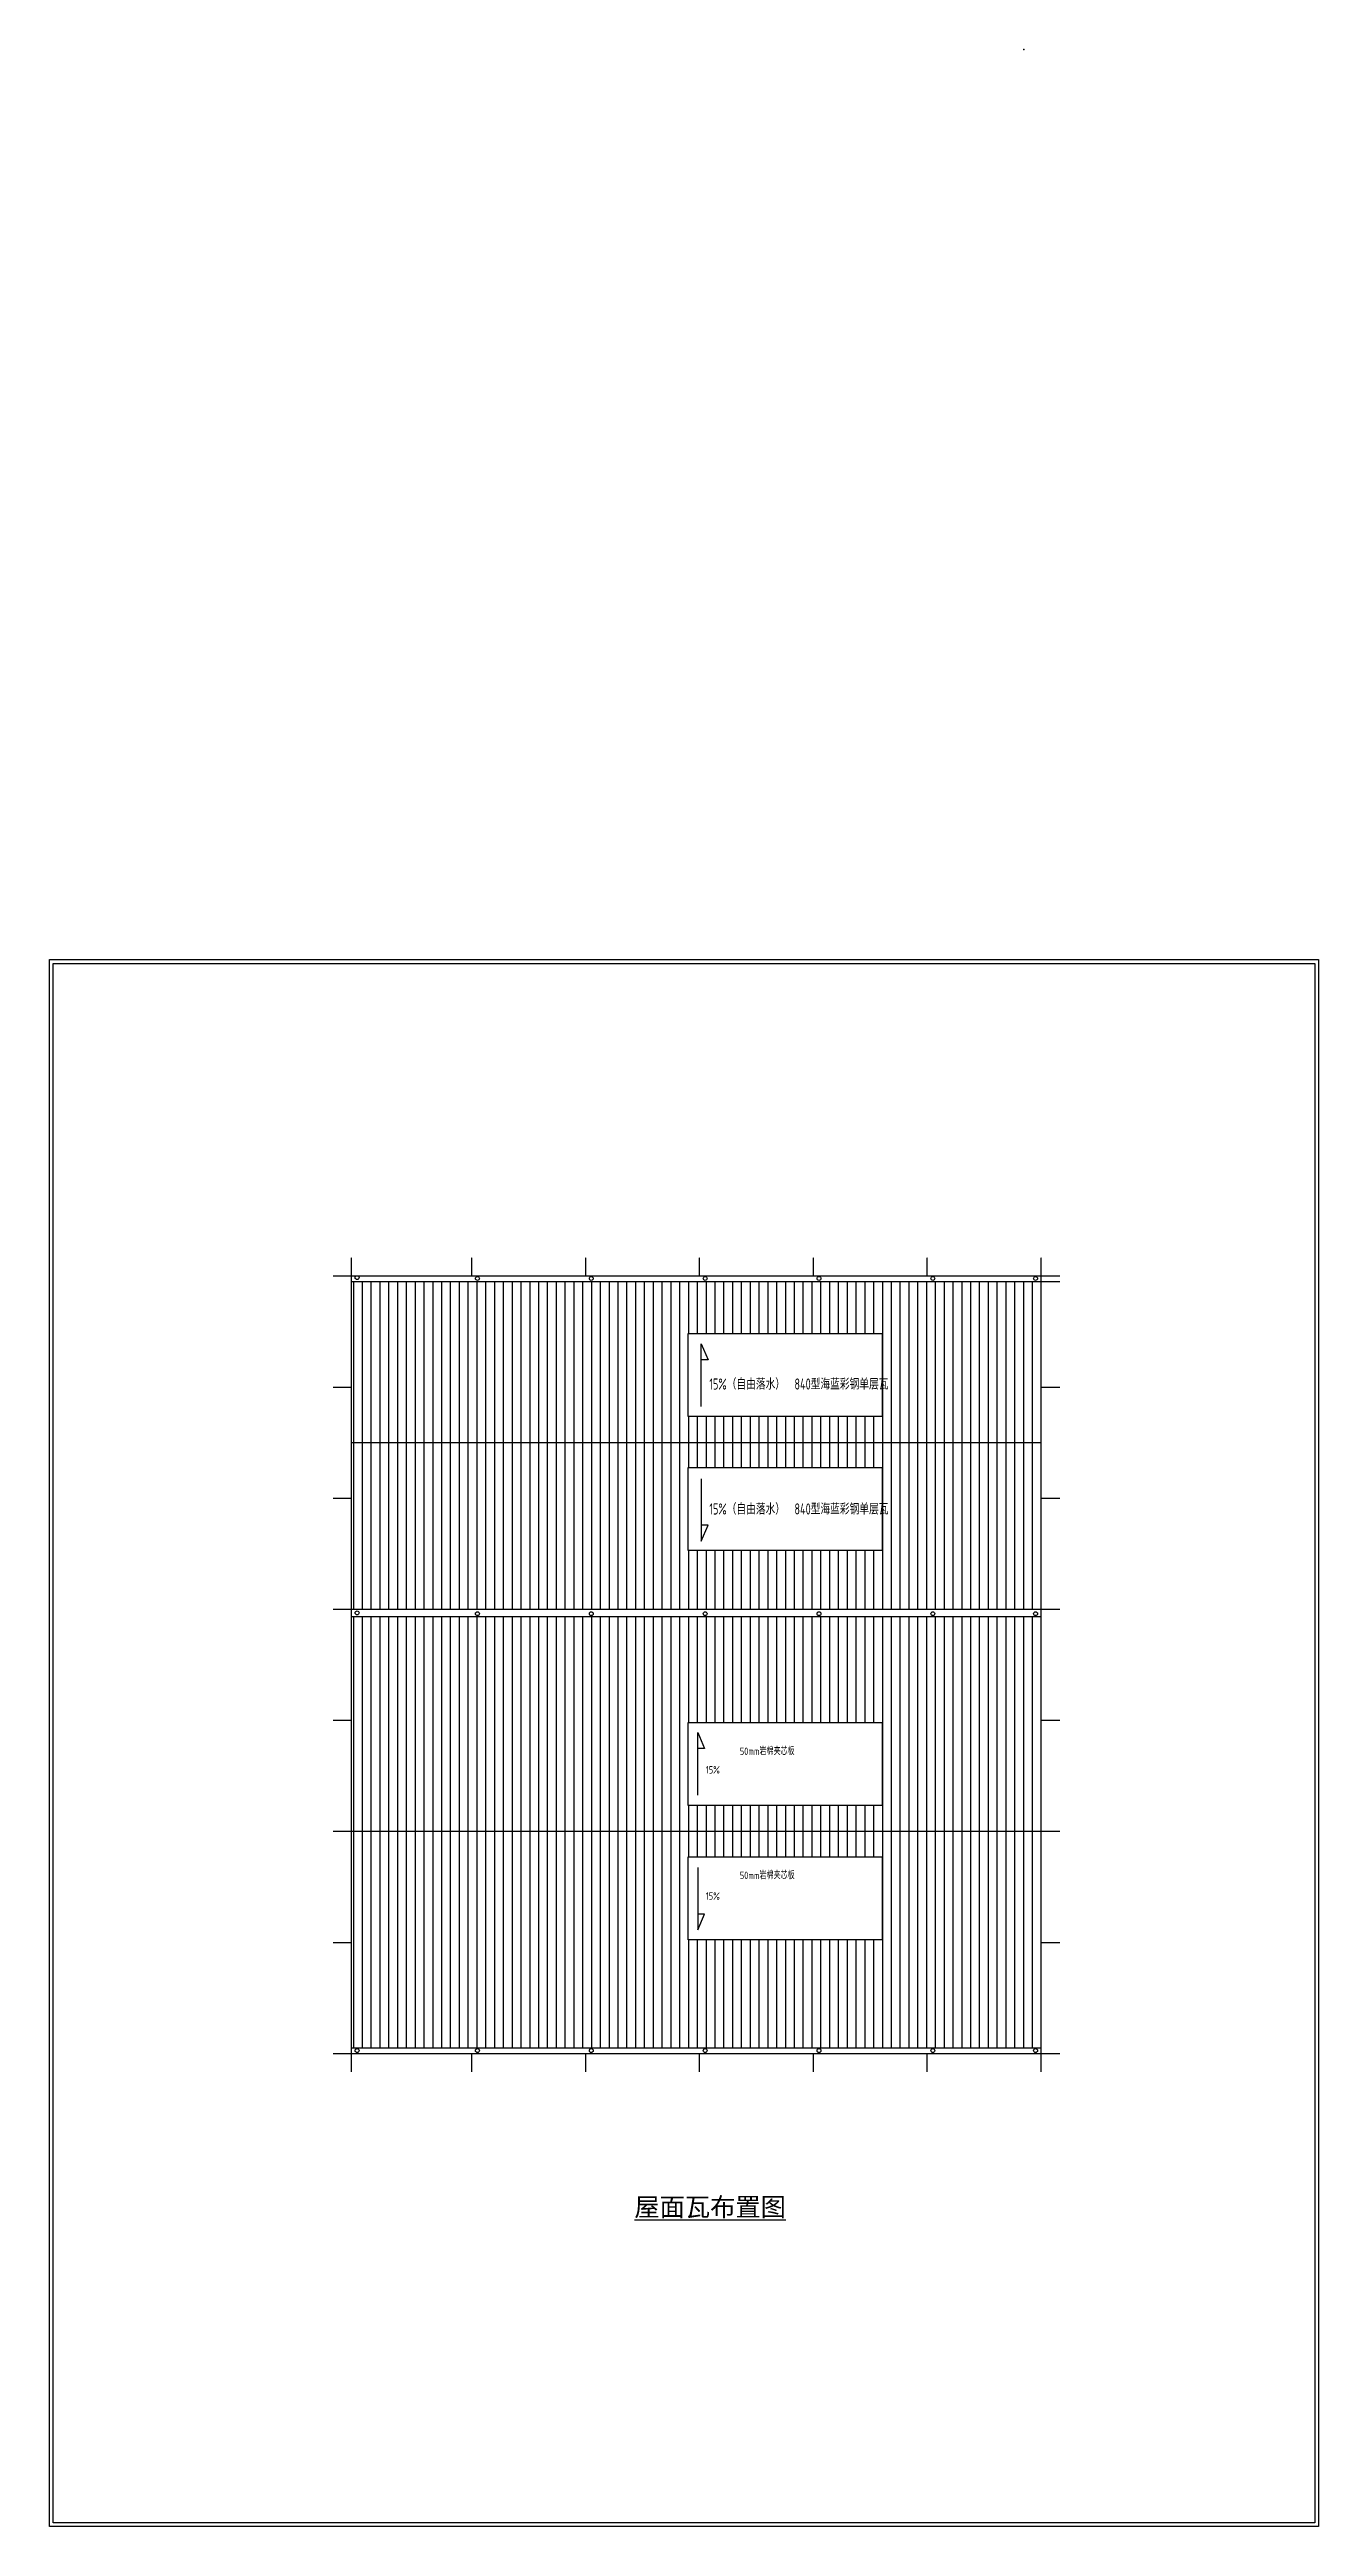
# Model space of a CAD drawing. Header units: millimetres. Extents: x -300006 to 582436, y -239689 to 0.
# Drawn here: x -52624 to 15921, y -133800 to 0 of the extents above; entities that cross this region are included whole.
import ezdxf

# ---------------------------------------------------------------- set-up
doc = ezdxf.new("R2010")
doc.units = ezdxf.units.MM
doc.linetypes.add('DOTE', pattern=[2.42, 2, -0.2, 0.02, -0.2])
doc.layers.add('DOTE', color=252, linetype='DOTE')
doc.styles.add('PkpmHz', font='Pkpmeng', dxfattribs={"width": 0.7, "bigfont": 'hztxt'})
doc.styles.get("Standard").update_dxf_attribs({"font": 'txt.shx', "height": 200})

msp = doc.modelspace()

# ---------------------------------------------------------------- texts
at = {"color": 0, "attachment_point": 1, "style": 'PkpmHz'}
for s, width, insert, char_height in [('15%（自由落水）  840型海蓝彩钢单层瓦', 10323.929, (-16985.4, -71788.1), 600), ('15%（自由落水）  840型海蓝彩钢单层瓦', 10323.929, (-16985.4, -78536), 600), ('50mm岩棉夹芯板', 3926.013, (-15336.1, -91724.9), 400), ('15%', 1353.569, (-17175.7, -92727.9), 400), ('50mm岩棉夹芯板', 3926.013, (-15336.1, -98429.1), 400), ('15%', 1353.569, (-17175.7, -99547.5), 400)]:
    msp.add_mtext_dynamic_manual_height_columns(s, width=width, gutter_width=12.5, heights=[0], dxfattribs=dict(at, insert=insert, char_height=char_height))
at = {"insert": (-21030.5, -116039.3), "char_height": 1000, "attachment_point": 1}
msp.add_mtext_dynamic_manual_height_columns('{\\fSimSun|b1|i0|c134|p2;\\L屋面瓦布置图}', width=11844.803, gutter_width=1, heights=[0], dxfattribs=at)

# ---------------------------------------------------------------- hatches: boundary and pattern name
h = msp.add_hatch()
h.set_pattern_fill('ANSI31', color=0, scale=300, angle=45)
h.set_pattern_definition([(90, (0, 0), (-476.25, 9e-14), [])])
h.paths.add_polyline_path([(-36307.4, -66548.5), (-36307.4, -75248.5), (942.6, -75248.5), (942.6, -66548.5)])
h.paths.add_polyline_path([(-18124.7, -69356.8), (-7639.7, -69356.8), (-7639.7, -73837.6), (-18124.7, -73837.6)], flags=16)
h.paths.add_polyline_path([(-17416.8, -69920.1), (-17046.6, -70776.7), (-17416.8, -70776.7)], flags=0)
h.paths.add_polyline_path([(-36307.4, -75248.5), (-36307.4, -84248.5), (942.6, -84248.5), (942.6, -75248.5)])
h.paths.add_polyline_path([(-18124.7, -76605.2), (-7639.7, -76605.2), (-7639.7, -81086), (-18124.7, -81086)], flags=16)
h.paths.add_polyline_path([(-17416.8, -79720.3), (-17046.6, -79720.3), (-17416.8, -80577)], flags=0)
h.paths.add_polyline_path([(-36307.4, -84648.5), (-36307.4, -96248.5), (942.6, -96248.5), (942.6, -84648.5)])
h.paths.add_polyline_path([(-18124.7, -90377.1), (-7639.7, -90377.1), (-7639.7, -94857.9), (-18124.7, -94857.9)], flags=16)
h.paths.add_polyline_path([(-17607, -90920.1), (-17236.8, -91776.7), (-17607, -91776.7)], flags=0)
h.paths.add_polyline_path([(-36307.4, -96248.5), (-36307.4, -107948.5), (942.6, -107948.5), (942.6, -96248.5)])
h.paths.add_polyline_path([(-18124.7, -97629.6), (-7639.7, -97629.6), (-7639.7, -102110.4), (-18124.7, -102110.4)], flags=16)
h.paths.add_polyline_path([(-17607, -100720.3), (-17236.8, -100720.3), (-17607, -101577)], flags=0)
h.paths.add_polyline_path([(-17135.4, -72538.1), (-8225.1, -72538.1), (-8225.1, -71638.1), (-17135.4, -71638.1)], flags=8)
h.paths.add_polyline_path([(-17135.4, -79286), (-8225.1, -79286), (-8225.1, -78386), (-17135.4, -78386)], flags=8)
h.paths.add_polyline_path([(-15436.1, -92224.9), (-12518.2, -92224.9), (-12518.2, -91624.9), (-15436.1, -91624.9)], flags=8)
h.paths.add_polyline_path([(-17275.7, -93227.9), (-16355.7, -93227.9), (-16355.7, -92627.9), (-17275.7, -92627.9)], flags=8)
h.paths.add_polyline_path([(-15436.1, -98929.1), (-12518.2, -98929.1), (-12518.2, -98329.1), (-15436.1, -98329.1)], flags=8)
h.paths.add_polyline_path([(-17275.7, -100047.5), (-16355.7, -100047.5), (-16355.7, -99447.5), (-17275.7, -99447.5)], flags=8)

# ---------------------------------------------------------------- linework, layer by layer
at = {"color": 0}
for p, q in [((-17416.8, -73293.1), (-17416.8, -69920.1)), ((-17416.8, -69920.1), (-17046.6, -70776.7)), ((-17046.6, -70776.7), (-17416.8, -70776.7)), ((-17416.8, -77204), (-17416.8, -80577)), ((-17416.8, -80577), (-17046.6, -79720.3)), ((-17046.6, -79720.3), (-17416.8, -79720.3)), ((-17607, -94293.1), (-17607, -90920.1)), ((-17607, -90920.1), (-17236.8, -91776.7)), ((-17236.8, -91776.7), (-17607, -91776.7)), ((-17607, -98204), (-17607, -101577)), ((-17607, -101577), (-17236.8, -100720.3)), ((-17236.8, -100720.3), (-17607, -100720.3))]:
    msp.add_line(p, q, dxfattribs=at)
for points in [[(-52623.9, -49163), (15920.8, -49163), (15920.8, -133799.9), (-52623.9, -133799.9)], [(-52423.9, -49363), (15720.8, -49363), (15720.8, -133599.9), (-52423.9, -133599.9)], [(-18124.7, -69356.8), (-7639.7, -69356.8), (-7639.7, -73837.6), (-18124.7, -73837.6)], [(-18124.7, -76605.2), (-7639.7, -76605.2), (-7639.7, -81086), (-18124.7, -81086)], [(-18124.7, -90377.1), (-7639.7, -90377.1), (-7639.7, -94857.9), (-18124.7, -94857.9)], [(-18124.7, -97629.6), (-7639.7, -97629.6), (-7639.7, -102110.4), (-18124.7, -102110.4)]]:
    msp.add_lwpolyline(points, close=True, dxfattribs=at)
for centre in [(-36009.7, -66339), (-29509.7, -66383.3), (-23359.7, -66383.3), (-17209.7, -66383.3), (-11059.7, -66383.3), (-4909.7, -66383.3), (639, -66383.3), (-36009.7, -84449.9), (-29509.7, -84494.2), (-23359.7, -84494.2), (-17209.7, -84494.2), (-11059.7, -84494.2), (-4909.7, -84494.2), (639, -84494.2), (-36009.7, -108094.2), (-29509.7, -108094.2), (-23359.7, -108094.2), (-17209.7, -108094.2), (-11059.7, -108094.2), (-4909.7, -108094.2), (639, -108094.2)]:
    msp.add_circle(centre, 104.5, dxfattribs=at)
msp.add_point((0, 0), dxfattribs=at)
at = {"layer": 'DOTE', "color": 1}
for p, q in [((-36307.4, -109248.5), (-36307.4, -65248.5)), ((-29807.4, -66248.5), (-29807.4, -65248.5)), ((-23657.4, -66248.5), (-23657.4, -65248.5)), ((-17507.4, -66248.5), (-17507.4, -65248.5)), ((-11357.4, -66248.5), (-11357.4, -65248.5)), ((-5207.4, -66248.5), (-5207.4, -65248.5)), ((942.6, -109248.5), (942.6, -65248.5)), ((-37307.4, -66248.5), (1942.6, -66248.5)), ((-36307.4, -66548.5), (1942.6, -66548.5)), ((-37307.4, -72248.5), (-36307.4, -72248.5)), ((942.6, -72248.5), (1942.6, -72248.5)), ((-36307.4, -75248.5), (942.6, -75248.5)), ((-37307.4, -78248.5), (-36307.4, -78248.5)), ((942.6, -78248.5), (1942.6, -78248.5)), ((-37307.4, -84248.5), (-36307.4, -84248.5)), ((-37307.4, -84248.5), (1942.6, -84248.5)), ((942.6, -84248.5), (1942.6, -84248.5)), ((-36307.4, -84648.5), (942.6, -84648.5)), ((-37307.4, -90248.5), (-36307.4, -90248.5)), ((942.6, -90248.5), (1942.6, -90248.5)), ((-37307.4, -96248.5), (-36307.4, -96248.5)), ((-37307.4, -96248.5), (1942.6, -96248.5)), ((942.6, -96248.5), (1942.6, -96248.5)), ((-37307.4, -102248.5), (-36307.4, -102248.5)), ((942.6, -102248.5), (1942.6, -102248.5)), ((-37307.4, -108248.5), (1942.6, -108248.5)), ((-36307.4, -107948.5), (942.6, -107948.5)), ((-29807.4, -109248.5), (-29807.4, -108248.5)), ((-23657.4, -109248.5), (-23657.4, -108248.5)), ((-17507.4, -109248.5), (-17507.4, -108248.5)), ((-11357.4, -109248.5), (-11357.4, -108248.5)), ((-5207.4, -109248.5), (-5207.4, -108248.5))]:
    msp.add_line(p, q, dxfattribs=at)

msp.set_redraw_order([(e.dxf.handle, doc.entitydb.next_handle()) for e in msp.query("TEXT MTEXT ATTDEF DIMENSION ARC_DIMENSION")])  # texts and dimensions are drawn at this point

doc.saveas('drawing.dxf')
